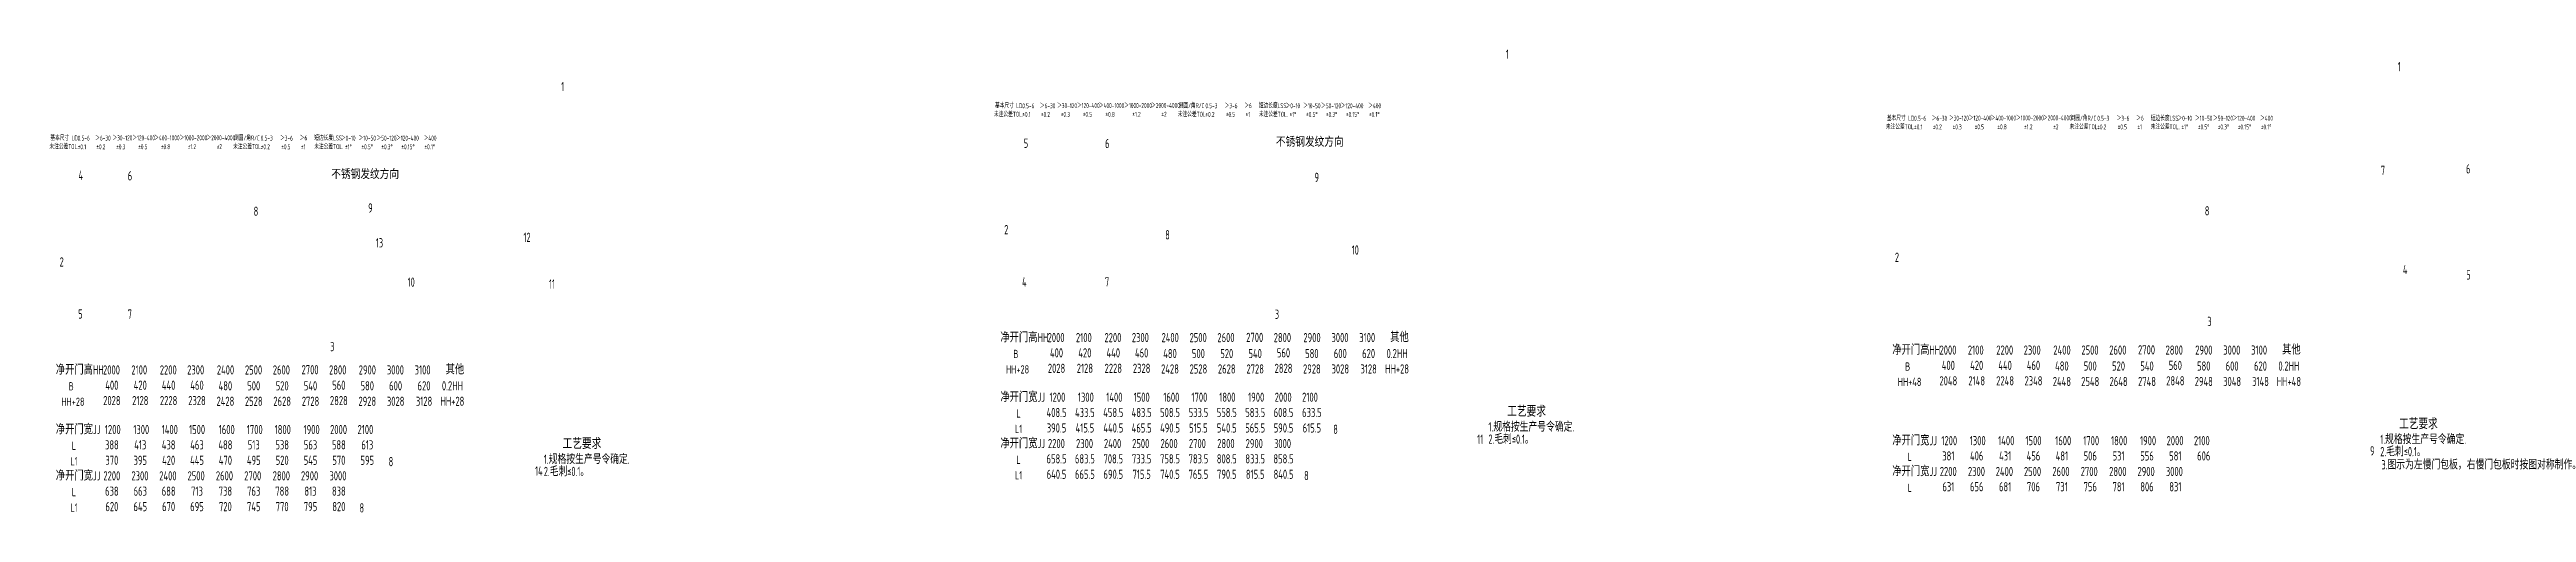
# Model space of a CAD drawing. Header units: inches. Extents: x 14216 to 120088, y -28648 to 23559.
# Drawn here: x 37249 to 40839, y -7099 to -6427 of the extents above; entities that cross this region are included whole.
import ezdxf
from ezdxf.enums import TextEntityAlignment as Align

# ---------------------------------------------------------------- set-up
doc = ezdxf.new("R2010")
doc.units = ezdxf.units.IN
doc.header["$LTSCALE"] = 0.3
doc.header["$MEASUREMENT"] = 0
for name, color, linetype in [('2', 2, 'Continuous'), ('6', 3, 'Continuous'), ('7', 4, 'Continuous')]:
    doc.layers.add(name, color=color, linetype=linetype)
doc.layers.add('粗实线', color=7, linetype='Continuous', lineweight=30)
doc.styles.add('HZ', font='isocp2.shx', dxfattribs={"width": 0.7, "bigfont": 'hztxt.shx'})

msp = doc.modelspace()

# ---------------------------------------------------------------- texts
at = {"layer": '2', "color": 4, "style": 'HZ', "width": 0.7}
for s, p in [('5', (38660.9, -6570.2)), ('6', (38778.8, -6570.6)), ('4', (37290.6, -6616.7)), ('6', (37362, -6617.5)), ('9', (39082.4, -6619.7)), ('8', (37544.5, -6668.8)), ('9', (37710.5, -6664.1)), ('13', (37721.6, -6714.6)), ('12', (37935.6, -6706.7)), ('2', (38632.6, -6695.5)), ('8', (38866, -6703)), ('10', (39136.3, -6725.1)), ('2', (37263.1, -6742.3)), ('10', (37767.7, -6771.7)), ('11', (37972.6, -6774.5)), ('4', (38658.4, -6771.4)), ('7', (38778.6, -6771.3)), ('5', (37290.2, -6817.8)), ('7', (37361.9, -6818.1)), ('3', (39024.9, -6818.2)), ('3', (37655.5, -6865.1)), ('8', (39109.6, -6985.1)), ('11', (39318.3, -6999.6)), ('8', (37740.2, -7032)), ('14', (37952.4, -7045.5)), ('8', (39067.4, -7052.2)), ('8', (37698, -7099.1))]:
    msp.add_text(s, height=13.5, dxfattribs=at).set_placement(p)
at = {"layer": '2', "color": 6, "style": 'HZ'}
for s, width, p in [('不锈钢发纹方向', 0.8, (39026.4, -6568.5)), ('不锈钢发纹方向', 0.8, (37657, -6615.4)), ('1.规格按生产号令确定.', 0.7, (39334.6, -6981.7)), ('2.毛刺≤0.1。', 0.7, (39334.5, -6999.4)), ('1.规格按生产号令确定.', 0.7, (40627.5, -6999.8)), ('1.规格按生产号令确定.', 0.7, (37965.2, -7028.6)), ('2.毛刺≤0.1。', 0.7, (37965.1, -7046.3)), ('2.毛刺≤0.1。', 0.7, (40627.5, -7017.5)), ('3.图示为左慢门包板，右慢门包板时按图对称制作。', 0.7, (40629.2, -7036.5))]:
    msp.add_text(s, height=13.5, dxfattribs=dict(at, width=width)).set_placement(p)
at = {"layer": '2', "style": 'HZ', "width": 0.75}
for s, height, p in [('净开门高HH', 13.31, (38627, -6852)), ('2000', 13.31, (38695.5, -6852)), ('2100', 13.31, (38736.6, -6852)), ('2200', 13.31, (38777.9, -6852)), ('2300', 13.31, (38817.6, -6852)), ('2400', 13.31, (38860.6, -6852)), ('2500', 13.31, (38901.3, -6852)), ('2600', 13.31, (38941.6, -6852)), ('2700', 13.31, (38983.4, -6851.7)), ('2800', 13.31, (39023.3, -6852)), ('2900', 13.31, (39066.3, -6852)), ('3000', 13.31, (39107, -6852)), ('3100', 13.31, (39147.3, -6852)), ('其他', 13.31, (39192.2, -6851.7)), ('净开门高HH', 13.31, (39920, -6870.1)), ('2000', 13.31, (39988.5, -6870.1)), ('2100', 13.31, (40029.6, -6870.1)), ('2200', 13.31, (40070.8, -6870.1)), ('2300', 13.31, (40110.5, -6870.1)), ('2400', 13.31, (40153.5, -6870.1)), ('2500', 13.31, (40194.2, -6870.1)), ('2600', 13.31, (40234.6, -6870.1)), ('2700', 13.31, (40276.3, -6869.8)), ('2800', 13.31, (40316.2, -6870.1)), ('2900', 13.31, (40359.2, -6870.1)), ('3000', 13.31, (40399.9, -6870.1)), ('3100', 13.31, (40440.3, -6870.1)), ('其他', 13.31, (40485.1, -6869.8)), ('净开门高HH', 13.31, (37257.6, -6898.9)), ('2000', 13.31, (37326.1, -6898.9)), ('2100', 13.31, (37367.2, -6898.9)), ('2200', 13.31, (37408.4, -6898.9)), ('2300', 13.31, (37448.1, -6898.9)), ('2400', 13.31, (37491.1, -6898.9)), ('2500', 13.31, (37531.9, -6898.9)), ('2600', 13.31, (37572.2, -6898.9)), ('2700', 13.31, (37613.9, -6898.6)), ('2800', 13.31, (37653.8, -6898.9)), ('2900', 13.31, (37696.8, -6898.9)), ('3000', 13.31, (37737.6, -6898.9)), ('3100', 13.31, (37777.9, -6898.9)), ('其他', 13.31, (37822.8, -6898.6)), ('HH+28', 11.98, (38635.1, -6897.5)), ('B', 12, (38645.7, -6875.1)), ('B', 12, (39938.6, -6893.3)), ('B', 12, (37276.2, -6922)), ('净开门宽JJ', 13.31, (38627, -6938.5)), ('1200', 13.31, (38698.3, -6938.5)), ('1300', 13.31, (38739.4, -6938.5)), ('1400', 13.31, (38780.5, -6938.5)), ('1500', 13.31, (38820.2, -6938.5)), ('1600', 13.31, (38863.2, -6938.5)), ('1700', 13.31, (38904, -6938.5)), ('1800', 13.31, (38944.3, -6938.5)), ('1900', 13.31, (38986.2, -6938.5)), ('2000', 13.31, (39024.7, -6938.5)), ('2100', 13.31, (39064.4, -6938.5)), ('HH+48', 11.98, (39928, -6915.6)), ('HH+28', 11.98, (37265.6, -6944.4)), ('L', 12, (38650.2, -6961.4)), ('净开门宽JJ', 13.31, (37257.6, -6985.4)), ('L', 12, (37280.8, -7008.3)), ('1200', 13.31, (37328.8, -6985.4)), ('1300', 13.31, (37370, -6985.4)), ('1400', 13.31, (37411.1, -6985.4)), ('1500', 13.31, (37450.8, -6985.4)), ('1600', 13.31, (37493.8, -6985.4)), ('1700', 13.31, (37534.5, -6985.4)), ('1800', 13.31, (37574.9, -6985.4)), ('1900', 13.31, (37616.8, -6985.4)), ('2000', 13.31, (37655.3, -6985.4)), ('2100', 13.31, (37695, -6985.4)), ('净开门宽JJ', 13.31, (38627, -7005.7)), ('L1', 11.98, (38648.1, -6983.8)), ('2200', 13.31, (38696, -7005.7)), ('2300', 13.31, (38736.7, -7005.7)), ('2400', 13.31, (38777.1, -7005.7)), ('2500', 13.31, (38818, -7005.7)), ('2600', 13.31, (38859.1, -7005.7)), ('2700', 13.31, (38900.3, -7005.7)), ('2800', 13.31, (38941.4, -7005.7)), ('2900', 13.31, (38982.6, -7005.7)), ('3000', 13.31, (39023.7, -7005.7)), ('净开门宽JJ', 13.31, (39920, -7001.5)), ('1200', 13.31, (39991.2, -7001.5)), ('1300', 13.31, (40032.3, -7001.5)), ('1400', 13.31, (40073.5, -7001.5)), ('1500', 13.31, (40113.1, -7001.5)), ('1600', 13.31, (40156.2, -7001.5)), ('1700', 13.31, (40196.9, -7001.5)), ('1800', 13.31, (40237.2, -7001.5)), ('1900', 13.31, (40279.2, -7001.5)), ('2000', 13.31, (40317.7, -7001.5)), ('2100', 13.31, (40357.3, -7001.5)), ('净开门宽JJ', 13.31, (37257.6, -7052.5)), ('L1', 11.98, (37278.7, -7030.7)), ('L', 12, (38650.2, -7028.6)), ('净开门宽JJ', 13.31, (39920, -7046.2)), ('L', 12, (39942.2, -7024.3)), ('2200', 13.31, (39988.9, -7046.2)), ('2300', 13.31, (40029.7, -7046.2)), ('2400', 13.31, (40070, -7046.2)), ('2500', 13.31, (40110.9, -7046.2)), ('2600', 13.31, (40152.1, -7046.2)), ('2700', 13.31, (40193.2, -7046.2)), ('2800', 13.31, (40234.4, -7046.2)), ('2900', 13.31, (40275.5, -7046.2)), ('3000', 13.31, (40316.6, -7046.2)), ('L', 12, (37280.8, -7075.5)), ('2200', 13.31, (37326.6, -7052.5)), ('2300', 13.31, (37367.3, -7052.5)), ('2400', 13.31, (37407.6, -7052.5)), ('2500', 13.31, (37448.6, -7052.5)), ('2600', 13.31, (37489.7, -7052.5)), ('2700', 13.31, (37530.8, -7052.5)), ('2800', 13.31, (37572, -7052.5)), ('2900', 13.31, (37613.1, -7052.5)), ('3000', 13.31, (37654.3, -7052.5)), ('L1', 11.98, (38648.1, -7051)), ('L', 12, (39942.2, -7069.1)), ('L1', 11.98, (37278.7, -7097.9))]:
    msp.add_text(s, height=height, dxfattribs=at).set_placement(p)
for s, p in [('2028', (38708.4, -6889.9)), ('400', (38708.4, -6867.5)), ('2128', (38749.5, -6889.9)), ('420', (38749.5, -6867.5)), ('2228', (38790.7, -6889.9)), ('440', (38790.7, -6867.5)), ('2328', (38831.8, -6889.9)), ('460', (38831.8, -6867.5)), ('2428', (38872.9, -6890.8)), ('480', (38872.9, -6868.5)), ('2528', (38914.1, -6890.8)), ('500', (38914.1, -6868.5)), ('2628', (38955.2, -6890.8)), ('520', (38955.2, -6868.5)), ('2728', (38996.4, -6890.8)), ('540', (38996.4, -6868.5)), ('2828', (39037.5, -6889.9)), ('560', (39037.5, -6867.5)), ('2928', (39078.6, -6890.8)), ('580', (39078.6, -6868.5)), ('3028', (39119.8, -6890.8)), ('600', (39119.8, -6868.5)), ('3128', (39160.9, -6890.8)), ('620', (39160.9, -6868.5)), ('HH+28', (39202.1, -6890.8)), ('0.2HH', (39202.1, -6868.5)), ('400', (40001.3, -6885.6)), ('420', (40042.4, -6885.6)), ('440', (40083.6, -6885.6)), ('460', (40124.7, -6885.6)), ('480', (40165.9, -6886.6)), ('500', (40207, -6886.6)), ('520', (40248.1, -6886.6)), ('540', (40289.3, -6886.6)), ('560', (40330.4, -6885.6)), ('580', (40371.6, -6886.6)), ('600', (40412.7, -6886.6)), ('620', (40453.8, -6886.6)), ('0.2HH', (40495, -6886.6)), ('2028', (37338.9, -6936.7)), ('400', (37338.9, -6914.4)), ('2128', (37380.1, -6936.7)), ('420', (37380.1, -6914.4)), ('2228', (37421.2, -6936.7)), ('440', (37421.2, -6914.4)), ('2328', (37462.3, -6936.7)), ('460', (37462.3, -6914.4)), ('480', (37503.5, -6915.3)), ('500', (37544.6, -6915.3)), ('520', (37585.8, -6915.3)), ('540', (37626.9, -6915.3)), ('2828', (37668, -6936.7)), ('560', (37668, -6914.4)), ('580', (37709.2, -6915.3)), ('600', (37750.3, -6915.3)), ('620', (37791.5, -6915.3)), ('0.2HH', (37832.6, -6915.3)), ('2048', (40001.3, -6908)), ('2148', (40042.4, -6908)), ('2248', (40083.6, -6908)), ('2348', (40124.7, -6908)), ('2448', (40165.9, -6909)), ('2548', (40207, -6909)), ('2648', (40248.1, -6909)), ('2748', (40289.3, -6909)), ('2848', (40330.4, -6908)), ('2948', (40371.6, -6909)), ('3048', (40412.7, -6909)), ('3148', (40453.8, -6909)), ('HH+48', (40495, -6909)), ('2428', (37503.5, -6937.7)), ('2528', (37544.6, -6937.7)), ('2628', (37585.8, -6937.7)), ('2728', (37626.9, -6937.7)), ('2928', (37709.2, -6937.7)), ('3028', (37750.3, -6937.7)), ('3128', (37791.5, -6937.7)), ('HH+28', (37832.6, -6937.7)), ('408.5', (38708.4, -6954)), ('433.5', (38749.5, -6954)), ('458.5', (38790.7, -6954)), ('483.5', (38831.8, -6954)), ('508.5', (38872.9, -6954)), ('533.5', (38914.1, -6954)), ('558.5', (38955.2, -6954)), ('583.5', (38996.4, -6954)), ('608.5', (39037.5, -6954)), ('633.5', (39078.6, -6954)), ('388', (37338.9, -7000.9)), ('413', (37380.1, -7000.9)), ('438', (37421.2, -7000.9)), ('463', (37462.3, -7000.9)), ('488', (37503.5, -7000.9)), ('513', (37544.6, -7000.9)), ('538', (37585.8, -7000.9)), ('563', (37626.9, -7000.9)), ('588', (37668, -7000.9)), ('613', (37709.2, -7000.9)), ('390.5', (38708.4, -6976.4)), ('415.5', (38749.5, -6976.4)), ('440.5', (38790.7, -6976.4)), ('465.5', (38831.8, -6976.4)), ('490.5', (38872.9, -6976.4)), ('515.5', (38914.1, -6976.4)), ('540.5', (38955.2, -6976.4)), ('565.5', (38996.4, -6976.4)), ('590.5', (39037.5, -6976.4)), ('615.5', (39078.6, -6976.4)), ('370', (37338.9, -7023.3)), ('395', (37380.1, -7023.3)), ('420', (37421.2, -7023.3)), ('445', (37462.3, -7023.3)), ('470', (37503.5, -7023.3)), ('495', (37544.6, -7023.3)), ('520', (37585.8, -7023.3)), ('545', (37626.9, -7023.3)), ('570', (37668, -7023.3)), ('595', (37709.2, -7023.3)), ('658.5', (38708.4, -7021.2)), ('640.5', (38708.4, -7043.6)), ('683.5', (38749.5, -7021.2)), ('665.5', (38749.5, -7043.6)), ('708.5', (38790.7, -7021.2)), ('690.5', (38790.7, -7043.6)), ('733.5', (38831.8, -7021.2)), ('715.5', (38831.8, -7043.6)), ('758.5', (38872.9, -7021.2)), ('740.5', (38872.9, -7043.6)), ('783.5', (38914.1, -7021.2)), ('765.5', (38914.1, -7043.6)), ('808.5', (38955.2, -7021.2)), ('790.5', (38955.2, -7043.6)), ('833.5', (38996.4, -7021.2)), ('815.5', (38996.4, -7043.6)), ('858.5', (39037.5, -7021.2)), ('840.5', (39037.5, -7043.6)), ('381', (40001.3, -7017)), ('406', (40042.4, -7017)), ('431', (40083.6, -7017)), ('456', (40124.7, -7017)), ('481', (40165.9, -7017)), ('506', (40207, -7017)), ('531', (40248.1, -7017)), ('556', (40289.3, -7017)), ('581', (40330.4, -7017)), ('606', (40371.6, -7017)), ('638', (37338.9, -7068.1)), ('663', (37380.1, -7068.1)), ('688', (37421.2, -7068.1)), ('713', (37462.3, -7068.1)), ('738', (37503.5, -7068.1)), ('763', (37544.6, -7068.1)), ('788', (37585.8, -7068.1)), ('813', (37626.9, -7068.1)), ('838', (37668, -7068.1)), ('631', (40001.3, -7061.7)), ('656', (40042.4, -7061.7)), ('681', (40083.6, -7061.7)), ('706', (40124.7, -7061.7)), ('731', (40165.9, -7061.7)), ('756', (40207, -7061.7)), ('781', (40248.1, -7061.7)), ('806', (40289.3, -7061.7)), ('831', (40330.4, -7061.7)), ('620', (37338.9, -7090.5)), ('645', (37380.1, -7090.5)), ('670', (37421.2, -7090.5)), ('695', (37462.3, -7090.5)), ('720', (37503.5, -7090.5)), ('745', (37544.6, -7090.5)), ('770', (37585.8, -7090.5)), ('795', (37626.9, -7090.5)), ('820', (37668, -7090.5))]:
    msp.add_text(s, height=13.31, dxfattribs=at).set_placement(p, align=Align.MIDDLE_CENTER)
at = {"layer": '6', "color": 2, "style": 'HZ', "width": 0.7}
for s, p in [('未注公差TOL.', (38617.8, -6525)), ('基本尺寸 LD.', (38619.2, -6512.5)), ('0.5-6', (38658.8, -6512.7)), ('%%P0.1', (38658.8, -6525.3)), ('＞6-30', (38684.3, -6512.7)), ('%%P0.2', (38685.8, -6525.3)), ('＞30-120', (38709.3, -6512.5)), ('%%P0.3', (38714.6, -6525.3)), ('＞120-400', (38738, -6512.4)), ('%%P0.5', (38746.5, -6525.2)), ('＞400-1000', (38769.8, -6512.4)), ('%%P0.8', (38779.4, -6525.2)), ('＞1000-2000', (38806.5, -6512.3)), ('%%P1.2', (38818.3, -6525.1)), ('＞2000-4000', (38845.6, -6512.2)), ('%%P2', (38860.3, -6525)), ('未注公差TOL.', (38884.2, -6525)), ('倒圆/角R/C', (38885.6, -6512.5)), ('0.5-3', (38924.3, -6512.7)), ('%%P0.2', (38924.3, -6525.3)), ('＞3-6', (38952.2, -6512.7)), ('%%P0.5', (38953.9, -6525.3)), ('＞6', (38980.7, -6512.5)), ('%%P1', (38982.5, -6525.3)), ('短边长度LSS.', (39001.7, -6512.5)), ('未注公差TOL.', (39001.8, -6525)), ('＞0-10', (39040.5, -6512.7)), ('%%P1%%D', (39046.3, -6525.3)), ('＞10-50', (39066, -6512.7)), ('%%P0.5%%D', (39070.3, -6525.3)), ('＞50-120', (39092, -6512.7)), ('%%P0.3%%D', (39099, -6525.3)), ('＞120-400', (39120.4, -6512.7)), ('%%P0.15%%D', (39128, -6525.3)), ('＞400', (39160.3, -6512.7)), ('%%P0.1%%D', (39161.5, -6525.3)), ('未注公差TOL.', (39910.8, -6543.1)), ('基本尺寸 LD.', (39912.2, -6530.7)), ('0.5-6', (39951.7, -6530.8)), ('＞6-30', (39977.2, -6530.8)), ('＞30-120', (40002.2, -6530.6)), ('＞120-400', (40030.9, -6530.5)), ('＞400-1000', (40062.7, -6530.5)), ('＞1000-2000', (40099.4, -6530.4)), ('＞2000-4000', (40138.5, -6530.3)), ('未注公差TOL.', (40177.1, -6543.1)), ('倒圆/角R/C', (40178.6, -6530.7)), ('0.5-3', (40217.2, -6530.8)), ('＞3-6', (40245.2, -6530.8)), ('＞6', (40273.7, -6530.6)), ('短边长度LSS.', (40294.7, -6530.7)), ('未注公差TOL.', (40294.7, -6543.1)), ('＞0-10', (40333.5, -6530.8)), ('＞10-50', (40358.9, -6530.8)), ('＞50-120', (40385, -6530.8)), ('＞120-400', (40413.4, -6530.8)), ('＞400', (40453.3, -6530.8)), ('未注公差TOL.', (37248.4, -6571.9)), ('基本尺寸 LD.', (37249.8, -6559.4)), ('0.5-6', (37289.4, -6559.6)), ('%%P0.1', (37289.4, -6572.2)), ('＞6-30', (37314.8, -6559.6)), ('%%P0.2', (37316.4, -6572.2)), ('＞30-120', (37339.8, -6559.3)), ('%%P0.3', (37345.2, -6572.2)), ('＞120-400', (37368.5, -6559.3)), ('%%P0.5', (37377.1, -6572.1)), ('＞400-1000', (37400.3, -6559.3)), ('%%P0.8', (37410, -6572.1)), ('＞1000-2000', (37437, -6559.2)), ('%%P1.2', (37448.9, -6572)), ('＞2000-4000', (37476.1, -6559.1)), ('%%P2', (37490.9, -6571.9)), ('未注公差TOL.', (37514.8, -6571.9)), ('倒圆/角R/C', (37516.2, -6559.4)), ('0.5-3', (37554.8, -6559.6)), ('%%P0.2', (37554.8, -6572.2)), ('＞3-6', (37582.8, -6559.6)), ('%%P0.5', (37584.5, -6572.2)), ('＞6', (37611.3, -6559.3)), ('%%P1', (37613, -6572.2)), ('短边长度LSS.', (37632.3, -6559.4)), ('未注公差TOL.', (37632.3, -6571.9)), ('＞0-10', (37671.1, -6559.6)), ('%%P1%%D', (37676.9, -6572.2)), ('＞10-50', (37696.6, -6559.6)), ('%%P0.5%%D', (37700.8, -6572.2)), ('＞50-120', (37722.6, -6559.6)), ('%%P0.3%%D', (37729.6, -6572.2)), ('＞120-400', (37751, -6559.6)), ('%%P0.15%%D', (37758.6, -6572.2)), ('＞400', (37790.9, -6559.6)), ('%%P0.1%%D', (37792.1, -6572.2)), ('%%P0.1', (39951.7, -6543.4)), ('%%P0.2', (39978.7, -6543.4)), ('%%P0.3', (40007.5, -6543.4)), ('%%P0.5', (40039.5, -6543.3)), ('%%P0.8', (40072.4, -6543.3)), ('%%P1.2', (40111.2, -6543.2)), ('%%P2', (40153.3, -6543.2)), ('%%P0.2', (40217.2, -6543.4)), ('%%P0.5', (40246.8, -6543.4)), ('%%P1', (40275.4, -6543.4)), ('%%P1%%D', (40339.2, -6543.4)), ('%%P0.5%%D', (40363.2, -6543.4)), ('%%P0.3%%D', (40391.9, -6543.4)), ('%%P0.15%%D', (40421, -6543.4)), ('%%P0.1%%D', (40454.4, -6543.4))]:
    msp.add_text(s, height=7.2, dxfattribs=at).set_placement(p)
at = {"layer": '7', "style": 'HZ', "width": 0.7}
for s, p in [('1', (39359.9, -6441)), ('1', (40652.8, -6459.1)), ('1', (37990.4, -6487.9)), ('7', (40628.3, -6609.6)), ('6', (40751.8, -6607.3)), ('8', (40373.1, -6668.2)), ('2', (39923.8, -6735.6)), ('4', (40660.3, -6753.3)), ('5', (40752.2, -6761.1)), ('3', (40376.8, -6828.7)), ('9', (40612.6, -7016.4))]:
    msp.add_text(s, height=13.5, dxfattribs=at).set_placement(p)
at = {"layer": '粗实线', "color": 3, "linetype": 'Continuous', "lineweight": -3, "style": 'HZ', "width": 0.7}
for p in [(39361.9, -6960.2), (40654.8, -6978.3), (37992.4, -7007)]:
    msp.add_text('工艺要求', height=16, dxfattribs=at).set_placement(p)

doc.saveas('drawing.dxf')
